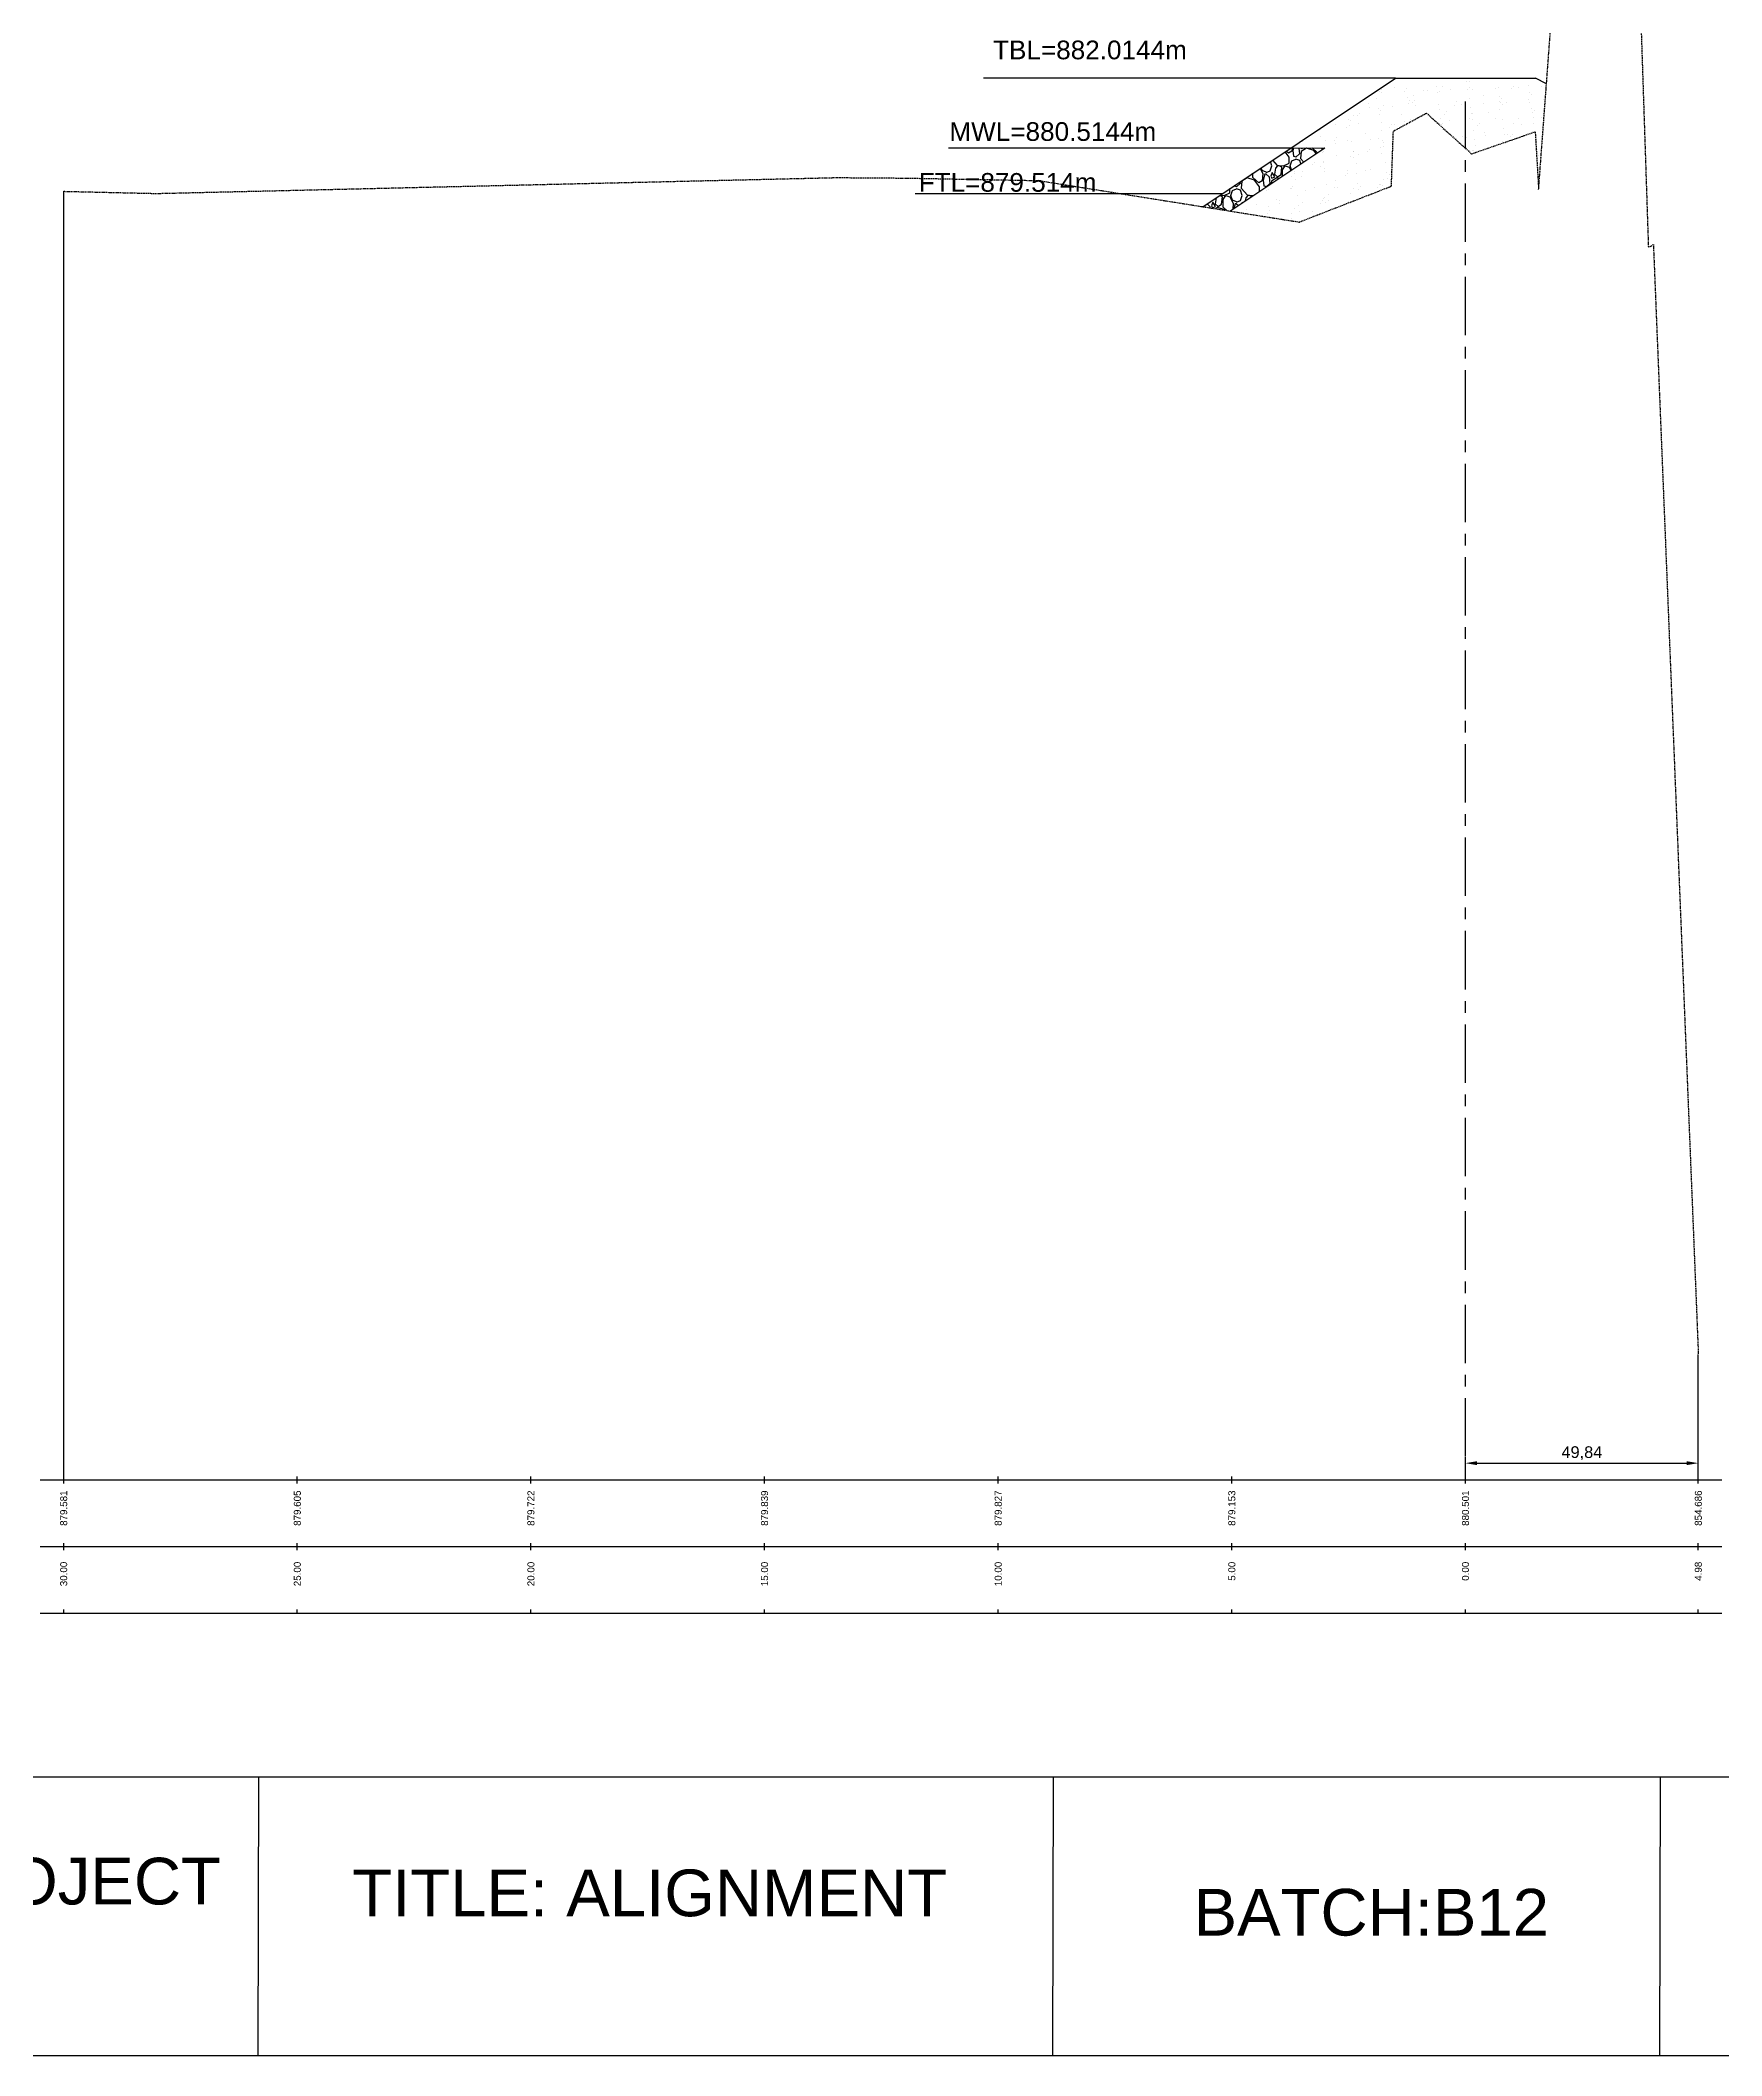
# Model space of a CAD drawing. Header units: millimetres. Extents: x 2640 to 12113, y 6003 to 13668.
# Drawn here: x 2826.5 to 3186.3, y 9774.7 to 10206.1 of the extents above; entities that cross this region are included whole.
import ezdxf
from ezdxf.enums import TextEntityAlignment as Align

# ---------------------------------------------------------------- set-up
doc = ezdxf.new("R2010")
doc.units = ezdxf.units.MM
doc.linetypes.add('CENTER', pattern=[2, 1.25, -0.25, 0.25, -0.25])
doc.linetypes.add('HIDDEN', pattern=[0.375, 0.25, -0.125])
for name, color, linetype in [('CL', 6, 'CENTER'), ('CS_Drawing', 7, 'Continuous'), ('GL', 3, 'HIDDEN')]:
    doc.layers.add(name, color=color, linetype=linetype)
doc.styles.get("Standard").update_dxf_attribs({"font": 'arial.ttf'})
doc.dimstyles.new('ISO-25', dxfattribs={"dimtxt": 2.5, "dimasz": 2.5, "dimexe": 1.25, "dimexo": 0.625, "dimtad": 1, "dimtxsty": 'Standard', "dimcen": 2.5, "dimadec": 0, "dimazin": 0, "dimtfac": 1, "dimtmove": 0, "dimatfit": 3, "dimfxl": 1, "dimarcsym": 0})

msp = doc.modelspace()

# ---------------------------------------------------------------- texts
at = {"color": 1, "insert": (3071.83, 10206.004), "char_height": 4, "attachment_point": 3}
msp.add_mtext_dynamic_manual_height_columns('TBL=882.0144m', width=39.40702, gutter_width=20, heights=[0], dxfattribs=at)
at = {"color": 4, "insert": (3065.276, 10188.537), "char_height": 4, "attachment_point": 3}
msp.add_mtext_dynamic_manual_height_columns('MWL=880.5144m', width=39.40702, gutter_width=20, heights=[0], dxfattribs=at)
at = {"color": 6, "insert": (3052.494, 10177.651), "char_height": 4, "attachment_point": 3}
msp.add_mtext_dynamic_manual_height_columns('FTL=879.514m', width=39.40702, gutter_width=20, heights=[0], dxfattribs=at)
at = {"char_height": 10, "attachment_point": 1}
for s, insert in [('PROJECT: OLD TANK PROJECT', (2653.227, 9817.073)), ('TITLE: ALIGNMENT', (2893.227, 9814.557)), ('BATCH:B12', (3073.267, 9810.415))]:
    msp.add_mtext_dynamic_manual_height_columns(s, width=240, gutter_width=500, heights=[0], dxfattribs=dict(at, insert=insert))
at = {"layer": 'CS_Drawing'}
for s, p in [('879.581', (2831.459, 9895.686)), ('879.605', (2881.459, 9895.686)), ('879.722', (2931.459, 9895.686)), ('879.839', (2981.459, 9895.686)), ('879.827', (3031.459, 9895.686)), ('879.153', (3081.459, 9895.686)), ('880.501', (3131.459, 9895.686)), ('854.686', (3181.299, 9895.686)), ('30.00', (2831.459, 9880.436)), ('25.00', (2881.459, 9880.436)), ('20.00', (2931.459, 9880.436)), ('15.00', (2981.459, 9880.436)), ('10.00', (3031.459, 9880.436)), ('5.00', (3081.459, 9880.436)), ('0.00', (3131.459, 9880.436)), ('4.98', (3181.299, 9880.436))]:
    msp.add_text(s, height=1.5, rotation=90, dxfattribs=at).set_placement(p, align=Align.MIDDLE_RIGHT)

# ---------------------------------------------------------------- blocks, each defined once
blk = doc.blocks.new('*D4')
at = {"color": 0, "lineweight": -2, "transparency": 16777216}
for p, q in [((3131.46, 9898.56), (3131.46, 9902.78)), ((3133.96, 9901.53), (3178.8, 9901.53)), ((3181.3, 9898.56), (3181.3, 9902.78))]:
    blk.add_line(p, q, dxfattribs=at)
at = {"color": 0, "transparency": 16777216}
for points in [[(3133.96, 9901.95), (3133.96, 9901.11), (3131.46, 9901.53)], [(3178.8, 9901.95), (3178.8, 9901.11), (3181.3, 9901.53)]]:
    blk.add_solid(points, dxfattribs=at)
at = {"layer": 'Defpoints', "color": 0, "transparency": 16777216}
for p in [(3181.3, 9901.53), (3131.46, 9897.94), (3181.3, 9897.94)]:
    blk.add_point(p, dxfattribs=at)
at = {"color": 0, "transparency": 16777216, "insert": (3156.38, 9903.66), "char_height": 2.5, "attachment_point": 5}
blk.add_mtext('49,84', dxfattribs=at)

# ---------------------------------------------------------------- dimensions: what is measured, and where the dimension line sits
dim = msp.add_linear_dim(base=(3181.299, 9901.53), p1=(3131.459, 9897.936), p2=(3181.299, 9897.936), angle=180, dimstyle='ISO-25')
dim.commit()
dim.dimension.update_dxf_attribs({"geometry": '*D4', "text_midpoint": (3156.379, 9903.657)})

# ---------------------------------------------------------------- linework, layer by layer
at = {"color": 1}
msp.add_line((3116.459, 10197.936), (3028.293, 10197.936), dxfattribs=at)
for p, q in [((3075.235, 10170.453), (3116.459, 10197.936)), ((3116.459, 10197.936), (3146.459, 10197.936)), ((3148.807, 10196.762), (3146.459, 10197.936)), ((3081.056, 10169.527), (3101.352, 10183.057)), ((3094.019, 10182.976), (3101.352, 10183.057))]:
    msp.add_line(p, q)
at = {"linetype": 'Continuous'}
for p, q in [((3124.794, 10197.908), (3124.794, 10197.908)), ((3131.767, 10197.146), (3131.767, 10197.146)), ((3132.274, 10197.205), (3132.274, 10197.205)), ((3112.517, 10193.507), (3112.517, 10193.507)), ((3113.023, 10195.131), (3113.023, 10195.131)), ((3113.452, 10195.599), (3113.452, 10195.599)), ((3113.498, 10194.963), (3113.498, 10194.963)), ((3116.332, 10195.978), (3116.332, 10195.978)), ((3118.392, 10195.123), (3118.392, 10195.123)), ((3118.785, 10195.849), (3118.785, 10195.849)), ((3119.057, 10193.784), (3119.057, 10193.784)), ((3119.553, 10193.102), (3119.553, 10193.102)), ((3120.236, 10194.174), (3120.236, 10194.174)), ((3120.452, 10193.17), (3120.452, 10193.17)), ((3122.477, 10195.38), (3122.477, 10195.38)), ((3123.287, 10195.283), (3123.287, 10195.283)), ((3125.325, 10196.126), (3125.325, 10196.126)), ((3125.499, 10194.804), (3125.499, 10194.804)), ((3125.914, 10195.154), (3125.914, 10195.154)), ((3126.596, 10196.225), (3126.596, 10196.225)), ((3128.181, 10195.443), (3128.181, 10195.443)), ((3129.477, 10192.95), (3129.477, 10192.95)), ((3131.793, 10195.478), (3131.793, 10195.478)), ((3132.222, 10195.946), (3132.222, 10195.946)), ((3132.222, 10193.696), (3132.222, 10193.696)), ((3133.075, 10195.603), (3133.075, 10195.603)), ((3135.427, 10194.222), (3135.427, 10194.222)), ((3137.969, 10195.763), (3137.969, 10195.763)), ((3138.49, 10196.038), (3138.49, 10196.038)), ((3138.762, 10193.973), (3138.762, 10193.973)), ((3138.793, 10193.049), (3138.793, 10193.049)), ((3139.222, 10193.517), (3139.222, 10193.517)), ((3141.247, 10195.727), (3141.247, 10195.727)), ((3141.788, 10196.274), (3141.788, 10196.274)), ((3142.863, 10195.923), (3142.863, 10195.923)), ((3145.009, 10193.398), (3145.009, 10193.398)), ((3145.03, 10196.314), (3145.03, 10196.314)), ((3145.204, 10194.992), (3145.204, 10194.992)), ((3145.213, 10192.86), (3145.213, 10192.86)), ((3145.692, 10194.469), (3145.692, 10194.469)), ((3147.757, 10196.083), (3147.757, 10196.083)), ((3148.247, 10193.297), (3148.247, 10193.297)), ((3106.521, 10189.1), (3106.521, 10189.1)), ((3106.832, 10189), (3106.832, 10189)), ((3107.515, 10190.071), (3107.515, 10190.071)), ((3108.253, 10189.925), (3108.253, 10189.925)), ((3108.682, 10190.393), (3108.682, 10190.393)), ((3110.707, 10192.603), (3110.707, 10192.603)), ((3110.955, 10191.74), (3110.955, 10191.74)), ((3112.789, 10191.442), (3112.789, 10191.442)), ((3112.963, 10190.12), (3112.963, 10190.12)), ((3113.193, 10191.051), (3113.193, 10191.051)), ((3113.875, 10192.122), (3113.875, 10192.122)), ((3115.849, 10191.9), (3115.849, 10191.9)), ((3117.706, 10190.174), (3117.706, 10190.174)), ((3118.361, 10188.625), (3118.361, 10188.625)), ((3119.231, 10192.462), (3119.231, 10192.462)), ((3119.685, 10189.012), (3119.685, 10189.012)), ((3120.023, 10192.702), (3120.023, 10192.702)), ((3120.743, 10192.06), (3120.743, 10192.06)), ((3125.637, 10192.22), (3125.637, 10192.22)), ((3125.954, 10191.354), (3125.954, 10191.354)), ((3126.225, 10189.289), (3126.225, 10189.289)), ((3127.023, 10190.272), (3127.023, 10190.272)), ((3127.452, 10190.74), (3127.452, 10190.74)), ((3128.15, 10188.945), (3128.15, 10188.945)), ((3129.067, 10192.171), (3129.067, 10192.171)), ((3130.531, 10192.38), (3130.531, 10192.38)), ((3132.288, 10189.295), (3132.288, 10189.295)), ((3132.493, 10191.631), (3132.493, 10191.631)), ((3132.668, 10190.309), (3132.668, 10190.309)), ((3132.971, 10190.366), (3132.971, 10190.366)), ((3133.044, 10189.105), (3133.044, 10189.105)), ((3135.425, 10192.54), (3135.425, 10192.54)), ((3136.476, 10190.521), (3136.476, 10190.521)), ((3137.938, 10189.265), (3137.938, 10189.265)), ((3138.649, 10191.347), (3138.649, 10191.347)), ((3138.936, 10192.65), (3138.936, 10192.65)), ((3139.331, 10192.418), (3139.331, 10192.418)), ((3139.39, 10189.2), (3139.39, 10189.2)), ((3140.319, 10192.7), (3140.319, 10192.7)), ((3142.832, 10189.425), (3142.832, 10189.425)), ((3145.658, 10191.542), (3145.658, 10191.542)), ((3145.793, 10190.619), (3145.793, 10190.619)), ((3145.93, 10189.477), (3145.93, 10189.477)), ((3146.222, 10191.087), (3146.222, 10191.087)), ((3147.726, 10189.585), (3147.726, 10189.585)), ((3148.162, 10190.415), (3148.162, 10190.415)), ((3096.519, 10184.399), (3096.519, 10184.399)), ((3100.253, 10186.758), (3100.253, 10186.758)), ((3100.427, 10185.436), (3100.427, 10185.436)), ((3100.472, 10186.948), (3100.472, 10186.948)), ((3101.413, 10184.56), (3101.413, 10184.56)), ((3103.482, 10184.719), (3103.482, 10184.719)), ((3103.679, 10188.145), (3103.679, 10188.145)), ((3103.911, 10185.187), (3103.911, 10185.187)), ((3105.936, 10187.397), (3105.936, 10187.397)), ((3106.308, 10184.72), (3106.308, 10184.72)), ((3106.695, 10187.778), (3106.695, 10187.778)), ((3107.149, 10184.328), (3107.149, 10184.328)), ((3108.573, 10188.305), (3108.573, 10188.305)), ((3109.986, 10186.017), (3109.986, 10186.017)), ((3111.202, 10184.88), (3111.202, 10184.88)), ((3112.936, 10184.968), (3112.936, 10184.968)), ((3113.417, 10186.67), (3113.417, 10186.67)), ((3113.467, 10188.465), (3113.467, 10188.465)), ((3113.689, 10184.605), (3113.689, 10184.605)), ((3113.889, 10184.212), (3113.889, 10184.212)), ((3115.253, 10187.496), (3115.253, 10187.496)), ((3115.682, 10187.964), (3115.682, 10187.964)), ((3116.346, 10188.068), (3116.346, 10188.068)), ((3126.399, 10187.967), (3126.399, 10187.967)), ((3126.61, 10188.315), (3126.61, 10188.315)), ((3130.778, 10185.52), (3130.778, 10185.52)), ((3131.706, 10185.315), (3131.706, 10185.315)), ((3133.122, 10186.859), (3133.122, 10186.859)), ((3133.394, 10184.794), (3133.394, 10184.794)), ((3134.023, 10187.843), (3134.023, 10187.843)), ((3134.452, 10188.311), (3134.452, 10188.311)), ((3135.442, 10186.312), (3135.442, 10186.312)), ((3135.672, 10185.68), (3135.672, 10185.68)), ((3139.346, 10184.508), (3139.346, 10184.508)), ((3139.662, 10187.135), (3139.662, 10187.135)), ((3139.836, 10185.813), (3139.836, 10185.813)), ((3140.566, 10185.84), (3140.566, 10185.84)), ((3141.022, 10185.413), (3141.022, 10185.413)), ((3141.451, 10185.881), (3141.451, 10185.881)), ((3141.802, 10188.364), (3141.802, 10188.364)), ((3143.476, 10188.091), (3143.476, 10188.091)), ((3145.706, 10186.559), (3145.706, 10186.559)), ((3146.104, 10188.155), (3146.104, 10188.155)), ((3146.558, 10184.705), (3146.558, 10184.705)), ((3090.016, 10179.226), (3089.751, 10180.131)), ((3090.149, 10180.396), (3091.159, 10179.29)), ((3093.763, 10181.068), (3092.877, 10182.215)), ((3093.572, 10181.893), (3093.071, 10182.344)), ((3094.334, 10182.338), (3093.572, 10181.893)), ((3093.699, 10179.734), (3093.763, 10181.068)), ((3093.953, 10179.226), (3094.334, 10180.242)), ((3094.386, 10182.98), (3094.334, 10182.338)), ((3094.334, 10180.242), (3095.16, 10180.623)), ((3094.655, 10182.983), (3094.525, 10182.465)), ((3094.525, 10182.465), (3094.652, 10181.258)), ((3095.16, 10181.068), (3094.652, 10181.258)), ((3095.922, 10181.766), (3095.16, 10181.068)), ((3096.049, 10180.306), (3095.16, 10180.623)), ((3095.815, 10182.996), (3095.922, 10181.766)), ((3096.242, 10179.651), (3096.049, 10180.306)), ((3096.303, 10182.274), (3096.176, 10180.75)), ((3096.176, 10180.75), (3096.825, 10180.039)), ((3097.446, 10182.973), (3096.303, 10182.274)), ((3096.327, 10183.002), (3096.366, 10182.909)), ((3096.366, 10182.909), (3096.605, 10183.005)), ((3099.033, 10182.465), (3097.446, 10182.973)), ((3099.788, 10182.015), (3098.662, 10183.028)), ((3098.87, 10181.337), (3098.87, 10181.337)), ((3099.519, 10181.836), (3099.033, 10182.465)), ((3099.141, 10179.981), (3099.141, 10179.981)), ((3100.742, 10183.051), (3100.708, 10182.628)), ((3100.881, 10181.986), (3100.881, 10181.986)), ((3101.022, 10183.054), (3100.957, 10182.794)), ((3101.153, 10179.921), (3101.153, 10179.921)), ((3101.166, 10182.191), (3101.166, 10182.191)), ((3101.169, 10180.109), (3101.169, 10180.109)), ((3103.625, 10183.965), (3103.625, 10183.965)), ((3103.764, 10181.497), (3103.764, 10181.497)), ((3106.847, 10181.09), (3106.847, 10181.09)), ((3107.421, 10182.263), (3107.421, 10182.263)), ((3107.529, 10182.161), (3107.529, 10182.161)), ((3107.595, 10180.941), (3107.595, 10180.941)), ((3108.658, 10181.657), (3108.658, 10181.657)), ((3110.482, 10182.29), (3110.482, 10182.29)), ((3110.911, 10182.758), (3110.911, 10182.758)), ((3113.207, 10183.141), (3113.207, 10183.141)), ((3113.552, 10181.817), (3113.552, 10181.817)), ((3113.863, 10183.283), (3113.863, 10183.283)), ((3132.985, 10182.456), (3132.985, 10182.456)), ((3133.129, 10182.457), (3133.129, 10182.457)), ((3133.568, 10183.471), (3133.568, 10183.471)), ((3146.83, 10182.64), (3146.83, 10182.64)), ((3147.004, 10181.318), (3147.004, 10181.318)), ((3083.192, 10175.758), (3083.222, 10175.416)), ((3083.603, 10175.924), (3083.476, 10174.4)), ((3084.746, 10176.623), (3083.603, 10175.924)), ((3086.333, 10176.115), (3084.746, 10176.623)), ((3084.834, 10176.853), (3084.873, 10176.813)), ((3084.873, 10176.813), (3085.635, 10177.321)), ((3085.635, 10177.321), (3085.644, 10177.393)), ((3085.952, 10176.686), (3085.952, 10177.599)), ((3087.222, 10175.543), (3085.952, 10176.686)), ((3087.413, 10174.718), (3086.333, 10176.115)), ((3087.984, 10175.988), (3087.222, 10175.543)), ((3087.544, 10178.659), (3088.111, 10177.575)), ((3087.921, 10178.21), (3087.74, 10178.79)), ((3088.81, 10177.829), (3087.921, 10178.21)), ((3088.111, 10177.575), (3087.984, 10175.988)), ((3088.492, 10177.385), (3088.175, 10176.115)), ((3088.175, 10176.115), (3088.302, 10174.908)), ((3088.81, 10177.448), (3088.492, 10177.385)), ((3088.81, 10177.766), (3089.699, 10178.147)), ((3088.81, 10177.448), (3089.445, 10176.877)), ((3089.445, 10176.877), (3089.572, 10175.416)), ((3089.699, 10178.147), (3090.016, 10179.226)), ((3090.08, 10177.766), (3089.826, 10177.004)), ((3089.826, 10177.004), (3090.016, 10176.559)), ((3089.953, 10175.924), (3089.912, 10175.431)), ((3091.096, 10176.623), (3089.953, 10175.924)), ((3090.016, 10176.559), (3090.651, 10176.813)), ((3090.651, 10176.813), (3090.08, 10177.766)), ((3090.778, 10178.718), (3090.588, 10177.448)), ((3090.588, 10177.448), (3091.223, 10176.813)), ((3091.223, 10179.226), (3090.778, 10178.718)), ((3091.504, 10176.492), (3091.096, 10176.623)), ((3091.159, 10179.29), (3092.493, 10179.226)), ((3091.604, 10179.226), (3091.223, 10179.226)), ((3091.223, 10176.813), (3091.985, 10177.321)), ((3092.175, 10178.909), (3091.604, 10179.226)), ((3091.985, 10177.321), (3092.175, 10178.909)), ((3092.302, 10178.337), (3092.874, 10179.163)), ((3092.302, 10177.024), (3092.302, 10178.337)), ((3092.493, 10179.226), (3093.699, 10179.734)), ((3092.874, 10179.163), (3093.763, 10178.909)), ((3093.763, 10178.909), (3094.117, 10178.234)), ((3094.238, 10178.315), (3093.953, 10179.226)), ((3094.126, 10176.987), (3094.126, 10176.987)), ((3094.808, 10178.058), (3094.808, 10178.058)), ((3094.885, 10177.579), (3094.885, 10177.579)), ((3095.059, 10176.257), (3095.059, 10176.257)), ((3096.395, 10176.985), (3096.395, 10176.985)), ((3096.488, 10177.902), (3096.488, 10177.902)), ((3098.712, 10179.513), (3098.712, 10179.513)), ((3100.486, 10179.038), (3100.486, 10179.038)), ((3101.327, 10178.599), (3101.327, 10178.599)), ((3101.382, 10178.062), (3101.382, 10178.062)), ((3103.64, 10176.056), (3103.64, 10176.056)), ((3105.712, 10177.084), (3105.712, 10177.084)), ((3106.141, 10177.552), (3106.141, 10177.552)), ((3106.276, 10178.222), (3106.276, 10178.222)), ((3108.049, 10177.491), (3108.049, 10177.491)), ((3108.165, 10179.761), (3108.165, 10179.761)), ((3110, 10178.107), (3110, 10178.107)), ((3111.171, 10178.382), (3111.171, 10178.382)), ((3113.904, 10176.302), (3113.904, 10176.302)), ((3114.317, 10179.833), (3114.317, 10179.833)), ((3114.589, 10177.768), (3114.589, 10177.768)), ((3114.763, 10176.446), (3114.763, 10176.446)), ((3115.165, 10177.332), (3115.165, 10177.332)), ((3077.38, 10171.416), (3077.126, 10170.654)), ((3077.951, 10170.463), (3077.38, 10171.416)), ((3078.075, 10172.347), (3077.888, 10171.098)), ((3078.904, 10172.876), (3078.869, 10172.876)), ((3079.475, 10172.559), (3078.904, 10172.876)), ((3078.931, 10172.917), (3079.793, 10172.876)), ((3079.285, 10170.971), (3079.475, 10172.559)), ((3079.602, 10171.987), (3080.174, 10172.813)), ((3079.602, 10170.336), (3079.602, 10171.987)), ((3079.793, 10172.876), (3080.999, 10173.384)), ((3080.174, 10172.813), (3081.063, 10172.559)), ((3080.999, 10173.384), (3081.044, 10174.326)), ((3081.063, 10172.559), (3081.761, 10171.225)), ((3081.253, 10172.876), (3081.634, 10173.892)), ((3081.571, 10171.86), (3081.253, 10172.876)), ((3082.46, 10171.479), (3081.571, 10171.86)), ((3081.634, 10173.892), (3082.46, 10174.273)), ((3081.95, 10174.93), (3081.952, 10174.908)), ((3082.46, 10174.718), (3081.952, 10174.908)), ((3083.222, 10175.416), (3082.46, 10174.718)), ((3083.349, 10173.956), (3082.46, 10174.273)), ((3082.46, 10171.416), (3083.349, 10171.797)), ((3083.666, 10172.876), (3083.349, 10173.956)), ((3083.349, 10171.797), (3083.666, 10172.876)), ((3083.476, 10174.4), (3084.809, 10172.94)), ((3083.73, 10171.416), (3083.684, 10171.279)), ((3083.776, 10171.34), (3083.73, 10171.416)), ((3084.428, 10172.368), (3084.33, 10171.709)), ((3084.873, 10172.876), (3084.428, 10172.368)), ((3084.809, 10172.94), (3086.084, 10172.879)), ((3085.254, 10172.876), (3084.873, 10172.876)), ((3085.705, 10172.626), (3085.254, 10172.876)), ((3087.366, 10173.734), (3087.413, 10174.718)), ((3088.81, 10174.718), (3088.302, 10174.908)), ((3088.791, 10173.915), (3088.791, 10173.915)), ((3089.572, 10175.416), (3088.81, 10174.718)), ((3089.328, 10174.156), (3089.328, 10174.156)), ((3090.919, 10171.953), (3090.919, 10171.953)), ((3091.625, 10171.779), (3091.625, 10171.779)), ((3093.941, 10174.307), (3093.941, 10174.307)), ((3094.223, 10174.316), (3094.223, 10174.316)), ((3094.37, 10174.775), (3094.37, 10174.775)), ((3095.513, 10172.807), (3095.513, 10172.807)), ((3097.279, 10174.004), (3097.279, 10174.004)), ((3099.117, 10174.476), (3099.117, 10174.476)), ((3100.941, 10171.877), (3100.941, 10171.877)), ((3101.183, 10172.2), (3101.183, 10172.2)), ((3101.37, 10172.346), (3101.37, 10172.346)), ((3101.467, 10171.413), (3101.467, 10171.413)), ((3101.781, 10175.149), (3101.781, 10175.149)), ((3102.053, 10173.084), (3102.053, 10173.084)), ((3102.227, 10171.762), (3102.227, 10171.762)), ((3103.395, 10174.555), (3103.395, 10174.555)), ((3104.011, 10174.636), (3104.011, 10174.636)), ((3106.361, 10171.573), (3106.361, 10171.573)), ((3106.861, 10173.18), (3106.861, 10173.18)), ((3107.543, 10174.251), (3107.543, 10174.251)), ((3108.321, 10175.426), (3108.321, 10175.426)), ((3108.495, 10174.104), (3108.495, 10174.104)), ((3108.905, 10174.796), (3108.905, 10174.796)), ((3112.711, 10174.654), (3112.711, 10174.654)), ((3113.14, 10175.122), (3113.14, 10175.122)), ((3113.221, 10175.231), (3113.221, 10175.231)), ((3113.799, 10174.956), (3113.799, 10174.956)), ((3075.356, 10170.534), (3075.348, 10170.435)), ((3075.73, 10170.783), (3075.631, 10170.39)), ((3076.149, 10171.063), (3076.745, 10170.527)), ((3076.745, 10170.527), (3076.773, 10170.209)), ((3077.126, 10170.654), (3077.316, 10170.209)), ((3077.316, 10170.209), (3077.951, 10170.463)), ((3077.888, 10171.098), (3078.523, 10170.463)), ((3078.396, 10170.273), (3077.977, 10170.017)), ((3079.983, 10169.765), (3078.396, 10170.273)), ((3078.523, 10170.463), (3079.285, 10170.971)), ((3080.383, 10169.634), (3079.602, 10170.336)), ((3080.043, 10169.688), (3079.983, 10169.765)), ((3081.761, 10171.225), (3081.658, 10169.928)), ((3082.142, 10171.035), (3081.907, 10170.094)), ((3082.46, 10171.098), (3082.142, 10171.035)), ((3082.46, 10171.098), (3082.866, 10170.733)), ((3084.558, 10169.901), (3084.558, 10169.901)), ((3086.785, 10170.933), (3086.785, 10170.933)), ((3089.171, 10169.101), (3089.171, 10169.101)), ((3089.245, 10170.465), (3089.245, 10170.465)), ((3089.517, 10168.4), (3089.517, 10168.4)), ((3089.6, 10169.569), (3089.6, 10169.569)), ((3091.679, 10171.093), (3091.679, 10171.093)), ((3094.14, 10169.077), (3094.14, 10169.077)), ((3094.191, 10167.819), (3094.191, 10167.819)), ((3094.823, 10170.148), (3094.823, 10170.148)), ((3095.785, 10170.742), (3095.785, 10170.742)), ((3095.959, 10169.42), (3095.959, 10169.42)), ((3096.573, 10171.253), (3096.573, 10171.253)), ((3098.625, 10169.349), (3098.625, 10169.349)), ((3100.501, 10171.128), (3100.501, 10171.128))]:
    msp.add_line(p, q, dxfattribs=at)
at = {"color": 4}
msp.add_line((3094.019, 10182.976), (3020.853, 10182.976), dxfattribs=at)
at = {"color": 6}
msp.add_line((3079.371, 10173.211), (3013.705, 10173.211), dxfattribs=at)
for points in [[(2643.227, 9834.372), (3393.227, 9834.372), (3393.227, 10402.021), (2643.227, 10402.021)], [(2643.227, 9834.372), (3393.227, 9834.372), (3393.227, 9774.713), (2643.227, 9774.713)], [(2873.227, 9834.372), (3043.227, 9834.372), (3043.048, 9774.713), (2873.048, 9774.713)], [(3173.227, 9834.372), (3393.227, 9834.372), (3393.076, 9774.713), (3173.076, 9774.713)]]:
    msp.add_lwpolyline(points, close=True)
at = {"layer": 'CL', "ltscale": 10}
msp.add_line((3131.459, 9902.936), (3131.459, 10192.936), dxfattribs=at)
at = {"layer": 'CS_Drawing'}
for p, q in [((2831.459, 9897.936), (2831.459, 10173.746)), ((3181.299, 9897.936), (3181.299, 9924.796)), ((2826.459, 9897.936), (3186.299, 9897.936)), ((2831.459, 9897.186), (2831.459, 9898.686)), ((2881.459, 9897.186), (2881.459, 9898.686)), ((2931.459, 9897.186), (2931.459, 9898.686)), ((2981.459, 9897.186), (2981.459, 9898.686)), ((3031.459, 9897.186), (3031.459, 9898.686)), ((3081.459, 9897.186), (3081.459, 9898.686)), ((3131.459, 9897.186), (3131.459, 9898.686)), ((3181.299, 9897.186), (3181.299, 9898.686)), ((2826.459, 9883.686), (3186.299, 9883.686)), ((2826.459, 9883.686), (3186.299, 9883.686)), ((2831.459, 9882.936), (2831.459, 9884.436)), ((2881.459, 9882.936), (2881.459, 9884.436)), ((2931.459, 9882.936), (2931.459, 9884.436)), ((2981.459, 9882.936), (2981.459, 9884.436)), ((3031.459, 9882.936), (3031.459, 9884.436)), ((3081.459, 9882.936), (3081.459, 9884.436)), ((3131.459, 9882.936), (3131.459, 9884.436)), ((3181.299, 9882.936), (3181.299, 9884.436)), ((2826.459, 9869.436), (3186.299, 9869.436)), ((2831.459, 9869.436), (2831.459, 9870.186)), ((2881.459, 9869.436), (2881.459, 9870.186)), ((2931.459, 9869.436), (2931.459, 9870.186)), ((2981.459, 9869.436), (2981.459, 9870.186)), ((3031.459, 9869.436), (3031.459, 9870.186)), ((3081.459, 9869.436), (3081.459, 9870.186)), ((3131.459, 9869.436), (3131.459, 9870.186)), ((3181.299, 9869.436), (3181.299, 9870.186))]:
    msp.add_line(p, q, dxfattribs=at)
at = {"layer": 'GL'}
msp.add_lwpolyline([(2831.459, 10173.746), (2851.319, 10173.286), (2996.91, 10176.686), (3011.844, 10176.576), (3040.108, 10176.046), (3095.883, 10167.166), (3115.268, 10174.716), (3115.616, 10174.936), (3116.037, 10186.616), (3123.107, 10190.486), (3131.459, 10182.946), (3132.771, 10181.766), (3146.384, 10186.486), (3147.123, 10174.166), (3163.095, 10388.486), (3170.604, 10161.846), (3171.154, 10161.996), (3171.679, 10162.376), (3181.299, 9924.796)], dxfattribs=at)

msp.set_redraw_order([(e.dxf.handle, doc.entitydb.next_handle()) for e in msp.query("TEXT MTEXT ATTDEF DIMENSION ARC_DIMENSION")])  # texts and dimensions are drawn at this point

doc.saveas('drawing.dxf')
